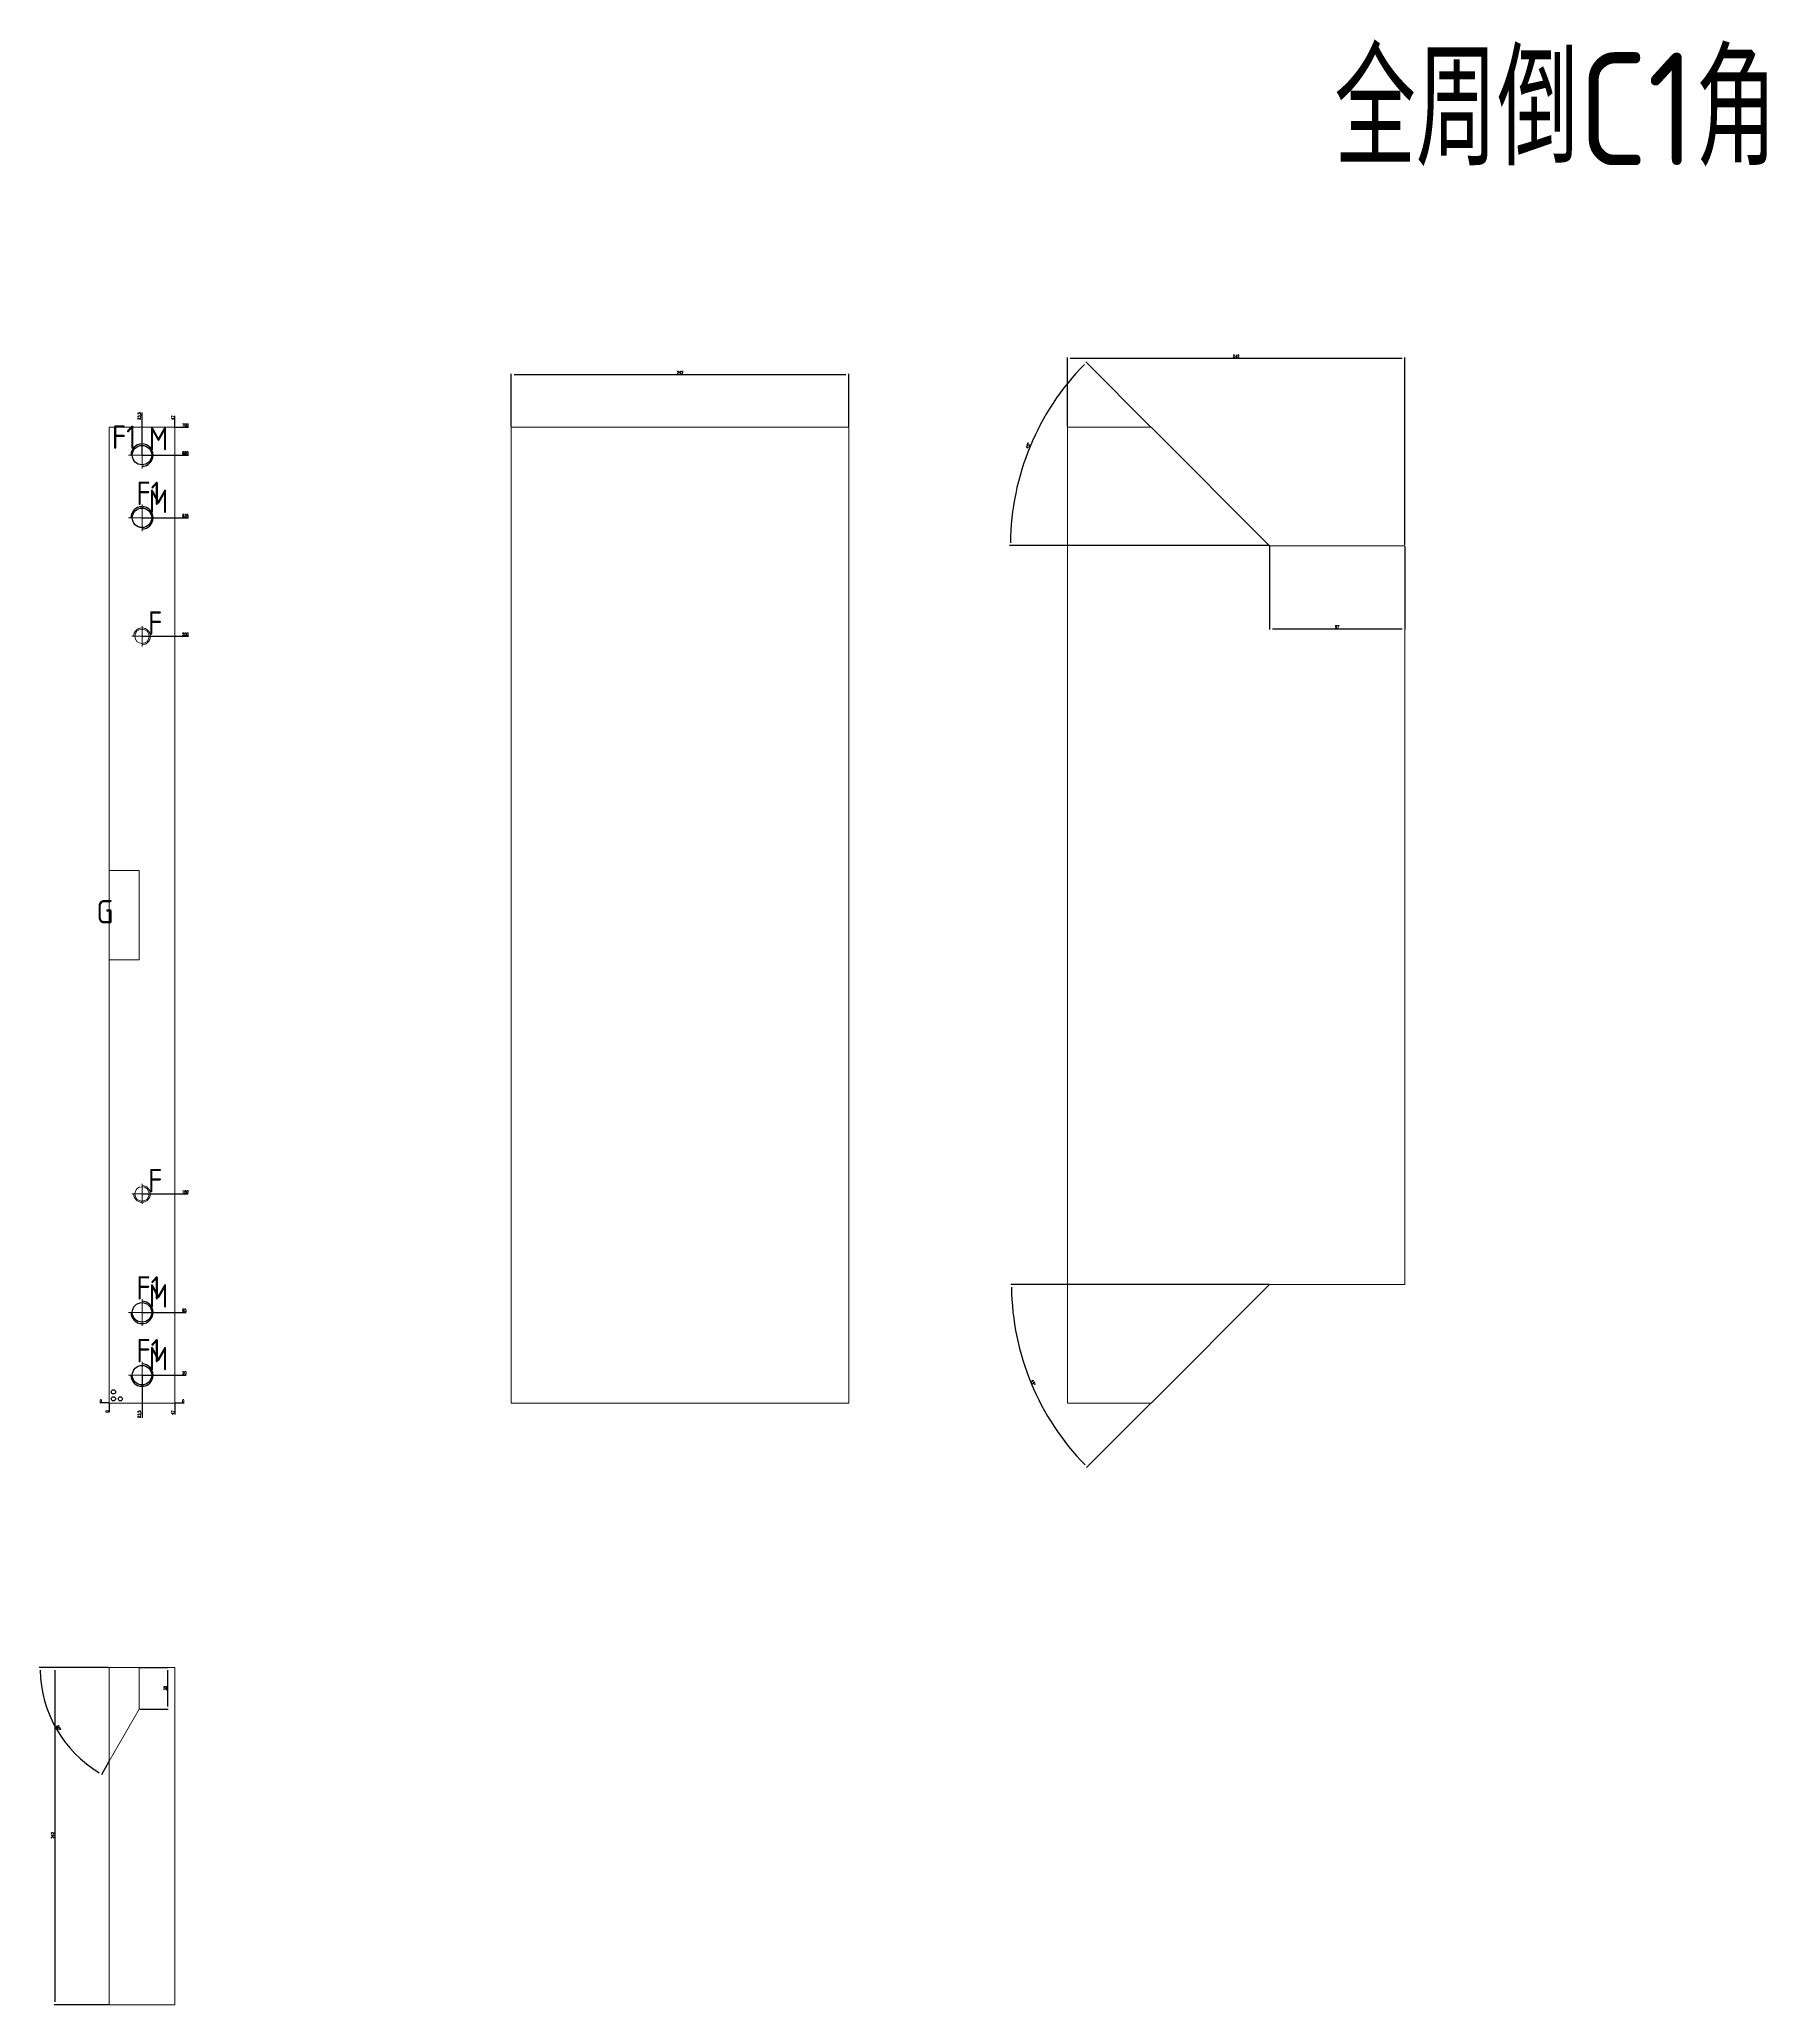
# Model space of a CAD drawing. Header units: millimetres. Extents: x 48729 to 52518, y -13032 to -10902.
# Drawn here: x 51279 to 52518, y -12337 to -10927 of the extents above; entities that cross this region are included whole.
import ezdxf
from ezdxf.enums import TextEntityAlignment as Align

# ---------------------------------------------------------------- set-up
doc = ezdxf.new("R2010")
doc.units = ezdxf.units.MM
for name, pattern in [('ACAD_ISO03W100', [0]), ('CENTER', [0]), ('DASHED', [0]), ('HIDDEN', [0])]:
    doc.linetypes.add(name, pattern=pattern)
for name, color, linetype in [('B2', 255, 'Continuous'), ('B2_O', 40, 'Continuous'), ('DIM', 4, 'Continuous'), ('TEXT', 4, 'Continuous')]:
    doc.layers.add(name, color=color, linetype=linetype)
doc.styles.add('gbenor', font='gbenor.shx', dxfattribs={"bigfont": 'gbcbig.shx'})
doc.styles.get("Standard").update_dxf_attribs({"font": 'txt.shx', "width": 0.85, "bigfont": 'ctxt.shx'})
doc.dimstyles.new('T-2-WX', dxfattribs={"dimtxt": 2, "dimasz": 2, "dimexe": 0.5, "dimexo": 0.5, "dimgap": 0.5, "dimtad": 1, "dimtxsty": 'Standard', "dimblk": 'OPEN30', "dimcen": 0, "dimazin": 3, "dimtfac": 1, "dimtmove": 0, "dimatfit": 3, "dimldrblk": 'OPEN30', "dimlwd": -1, "dimlwe": -1})

# ---------------------------------------------------------------- blocks, each defined once
blk = doc.blocks.new('*D7587')
at = {"layer": 'Defpoints', "color": 0}
for p in [(51329.6, -12094.6), (51290.5, -12336.6), (51329.6, -12336.6)]:
    blk.add_point(p, dxfattribs=at)
at = {"layer": 'DIM', "color": 0}
for p, q in [((51329.1, -12094.6), (51290, -12094.6)), ((51290.5, -12096.6), (51290.5, -12334.6)), ((51329.1, -12336.6), (51290, -12336.6))]:
    blk.add_line(p, q, dxfattribs=at)
at = {"layer": 'DIM', "color": 0, "insert": (51289, -12215.1), "char_height": 2, "attachment_point": 5, "rotation": 90}
blk.add_mtext('242', dxfattribs=at)
blk = doc.blocks.new('_Open30')
blk = doc.blocks.new('*D7594')
at = {"layer": 'Defpoints', "color": 0}
for p in [(51351.1, -12094.6), (51351.1, -12124.6), (51371.3, -12124.6)]:
    blk.add_point(p, dxfattribs=at)
at = {"layer": 'DIM', "color": 0}
for p, q in [((51351.6, -12094.6), (51371.8, -12094.6)), ((51371.3, -12096.6), (51371.3, -12122.6)), ((51351.6, -12124.6), (51371.8, -12124.6))]:
    blk.add_line(p, q, dxfattribs=at)
at = {"layer": 'DIM', "color": 0, "insert": (51369.8, -12109.6), "char_height": 2, "attachment_point": 5, "rotation": 90}
blk.add_mtext('30', dxfattribs=at)
blk = doc.blocks.new('*D7595')
at = {"layer": 'Defpoints', "color": 0}
for p in [(51329.6, -12094.6), (51376.6, -12094.6), (51285.3, -12124.8), (51351.1, -12124.6), (51329.6, -12161.8)]:
    blk.add_point(p, dxfattribs=at)
at = {"layer": 'DIM', "color": 0}
for p, q in [((51329.1, -12094.6), (51279.4, -12094.6)), ((51329.3, -12162.2), (51323.9, -12171.6))]:
    blk.add_line(p, q, dxfattribs=at)
blk.add_arc((51368.4, -12094.6), 88.5, 181.2955, 238.7045, dxfattribs=at)
at = {"layer": 'DIM', "color": 0, "insert": (51293.1, -12138), "char_height": 2, "attachment_point": 5, "rotation": 300}
blk.add_mtext('60%%d', dxfattribs=at)
blk = doc.blocks.new('*D7687')
at = {"layer": 'Defpoints', "color": 0}
for p in [(51329.6, -11904.9), (51376.6, -11904.9), (51381.6, -11904.9)]:
    blk.add_point(p, dxfattribs=at)
at = {"layer": 'DIM', "color": 0}
blk.add_line((51377.1, -11904.9), (51383.2, -11904.9), dxfattribs=at)
at = {"layer": 'DIM', "color": 0, "insert": (51382.6, -11903.4), "char_height": 2, "attachment_point": 5}
blk.add_mtext('0', dxfattribs=at)
blk = doc.blocks.new('*D7688')
at = {"layer": 'Defpoints', "color": 0}
for p in [(51353.1, -11884.9), (51381.6, -11884.9), (51329.6, -11904.9)]:
    blk.add_point(p, dxfattribs=at)
at = {"layer": 'DIM', "color": 0}
blk.add_line((51353.6, -11884.9), (51384.8, -11884.9), dxfattribs=at)
at = {"layer": 'DIM', "color": 0, "insert": (51383.4, -11883.4), "char_height": 2, "attachment_point": 5}
blk.add_mtext('20', dxfattribs=at)
blk = doc.blocks.new('*D7689')
at = {"layer": 'Defpoints', "color": 0}
for p in [(51353.1, -11839.9), (51381.6, -11839.9), (51329.6, -11904.9)]:
    blk.add_point(p, dxfattribs=at)
at = {"layer": 'DIM', "color": 0}
blk.add_line((51353.6, -11839.9), (51384.7, -11839.9), dxfattribs=at)
at = {"layer": 'DIM', "color": 0, "insert": (51383.4, -11838.4), "char_height": 2, "attachment_point": 5}
blk.add_mtext('65', dxfattribs=at)
blk = doc.blocks.new('*D7690')
at = {"layer": 'Defpoints', "color": 0}
for p in [(51353.1, -11754.9), (51381.6, -11754.9), (51329.6, -11904.9)]:
    blk.add_point(p, dxfattribs=at)
at = {"layer": 'DIM', "color": 0}
blk.add_line((51353.6, -11754.9), (51386.2, -11754.9), dxfattribs=at)
at = {"layer": 'DIM', "color": 0, "insert": (51384.1, -11753.4), "char_height": 2, "attachment_point": 5}
blk.add_mtext('150', dxfattribs=at)
blk = doc.blocks.new('*D7691')
at = {"layer": 'Defpoints', "color": 0}
for p in [(51353.1, -11354.9), (51381.6, -11354.9), (51329.6, -11904.9)]:
    blk.add_point(p, dxfattribs=at)
at = {"layer": 'DIM', "color": 0}
blk.add_line((51353.6, -11354.9), (51386.4, -11354.9), dxfattribs=at)
at = {"layer": 'DIM', "color": 0, "insert": (51384.2, -11353.4), "char_height": 2, "attachment_point": 5}
blk.add_mtext('550', dxfattribs=at)
blk = doc.blocks.new('*D7692')
at = {"layer": 'Defpoints', "color": 0}
for p in [(51353.1, -11269.9), (51381.6, -11269.9), (51329.6, -11904.9)]:
    blk.add_point(p, dxfattribs=at)
at = {"layer": 'DIM', "color": 0}
blk.add_line((51353.6, -11269.9), (51386.4, -11269.9), dxfattribs=at)
at = {"layer": 'DIM', "color": 0, "insert": (51384.2, -11268.4), "char_height": 2, "attachment_point": 5}
blk.add_mtext('635', dxfattribs=at)
blk = doc.blocks.new('*D7693')
at = {"layer": 'Defpoints', "color": 0}
for p in [(51353.1, -11224.9), (51381.6, -11224.9), (51329.6, -11904.9)]:
    blk.add_point(p, dxfattribs=at)
at = {"layer": 'DIM', "color": 0}
blk.add_line((51353.6, -11224.9), (51386.4, -11224.9), dxfattribs=at)
at = {"layer": 'DIM', "color": 0, "insert": (51384.2, -11223.4), "char_height": 2, "attachment_point": 5}
blk.add_mtext('680', dxfattribs=at)
blk = doc.blocks.new('*D7694')
at = {"layer": 'Defpoints', "color": 0}
for p in [(51376.6, -11204.9), (51381.6, -11204.9), (51329.6, -11904.9)]:
    blk.add_point(p, dxfattribs=at)
at = {"layer": 'DIM', "color": 0}
blk.add_line((51377.1, -11204.9), (51386.4, -11204.9), dxfattribs=at)
at = {"layer": 'DIM', "color": 0, "insert": (51384.2, -11203.4), "char_height": 2, "attachment_point": 5}
blk.add_mtext('700', dxfattribs=at)
blk = doc.blocks.new('*D7695')
at = {"layer": 'Defpoints', "color": 0}
for p in [(51324.6, -11904.9), (51329.6, -11904.9), (51329.6, -11904.9)]:
    blk.add_point(p, dxfattribs=at)
at = {"layer": 'DIM', "color": 0}
blk.add_line((51329.1, -11904.9), (51322.9, -11904.9), dxfattribs=at)
at = {"layer": 'DIM', "color": 0, "insert": (51323.5, -11903.4), "char_height": 2, "attachment_point": 5}
blk.add_mtext('0', dxfattribs=at)
blk = doc.blocks.new('*D7696')
at = {"layer": 'Defpoints', "color": 0}
for p in [(51329.6, -11904.9), (51376.6, -11904.9), (51376.6, -11909.9)]:
    blk.add_point(p, dxfattribs=at)
at = {"layer": 'DIM', "color": 0}
blk.add_line((51376.6, -11905.4), (51376.6, -11913.2), dxfattribs=at)
at = {"layer": 'DIM', "color": 0, "insert": (51375.1, -11911.8), "char_height": 2, "attachment_point": 5, "rotation": 90}
blk.add_mtext('47', dxfattribs=at)
blk = doc.blocks.new('*D7697')
at = {"layer": 'Defpoints', "color": 0}
for p in [(51353.1, -11884.9), (51329.6, -11904.9), (51353.1, -11909.9)]:
    blk.add_point(p, dxfattribs=at)
at = {"layer": 'DIM', "color": 0}
blk.add_line((51353.1, -11885.4), (51353.1, -11915.6), dxfattribs=at)
at = {"layer": 'DIM', "color": 0, "insert": (51351.4, -11913), "char_height": 2, "attachment_point": 5, "rotation": 90}
blk.add_mtext('23,5', dxfattribs=at)
blk = doc.blocks.new('*D7698')
at = {"layer": 'Defpoints', "color": 0}
for p in [(51329.6, -11904.9), (51329.6, -11904.9), (51329.6, -11909.9)]:
    blk.add_point(p, dxfattribs=at)
at = {"layer": 'DIM', "color": 0}
blk.add_line((51329.6, -11905.4), (51329.6, -11911.6), dxfattribs=at)
at = {"layer": 'DIM', "color": 0, "insert": (51328.1, -11911), "char_height": 2, "attachment_point": 5, "rotation": 90}
blk.add_mtext('0', dxfattribs=at)
blk = doc.blocks.new('*D7699')
at = {"layer": 'Defpoints', "color": 0}
for p in [(51376.6, -11199.9), (51376.6, -11204.9), (51329.6, -11904.9)]:
    blk.add_point(p, dxfattribs=at)
at = {"layer": 'DIM', "color": 0}
blk.add_line((51376.6, -11204.4), (51376.6, -11196.7), dxfattribs=at)
at = {"layer": 'DIM', "color": 0, "insert": (51375.1, -11198.1), "char_height": 2, "attachment_point": 5, "rotation": 90}
blk.add_mtext('47', dxfattribs=at)
blk = doc.blocks.new('*D7700')
at = {"layer": 'Defpoints', "color": 0}
for p in [(51353.1, -11199.9), (51353.1, -11224.9), (51329.6, -11904.9)]:
    blk.add_point(p, dxfattribs=at)
at = {"layer": 'DIM', "color": 0}
blk.add_line((51353.1, -11224.4), (51353.1, -11194.3), dxfattribs=at)
at = {"layer": 'DIM', "color": 0, "insert": (51351.4, -11196.9), "char_height": 2, "attachment_point": 5, "rotation": 90}
blk.add_mtext('23,5', dxfattribs=at)
blk = doc.blocks.new('*D7596')
at = {"layer": 'Defpoints', "color": 0}
for p in [(51859.9, -11167.2), (51617.9, -11204.9), (51859.9, -11204.9)]:
    blk.add_point(p, dxfattribs=at)
at = {"layer": 'DIM', "color": 0}
for p, q in [((51617.9, -11204.4), (51617.9, -11166.7)), ((51619.9, -11167.2), (51857.9, -11167.2)), ((51859.9, -11204.4), (51859.9, -11166.7))]:
    blk.add_line(p, q, dxfattribs=at)
at = {"layer": 'DIM', "color": 0, "insert": (51738.9, -11165.7), "char_height": 2, "attachment_point": 5}
blk.add_mtext('242', dxfattribs=at)
blk = doc.blocks.new('*D7597')
at = {"layer": 'Defpoints', "color": 0}
for p in [(52258.7, -11155.5), (52016.7, -11204.9), (52258.7, -11289.9)]:
    blk.add_point(p, dxfattribs=at)
at = {"layer": 'DIM', "color": 0}
for p, q in [((52016.7, -11204.4), (52016.7, -11155)), ((52018.7, -11155.5), (52256.7, -11155.5)), ((52258.7, -11289.4), (52258.7, -11155))]:
    blk.add_line(p, q, dxfattribs=at)
at = {"layer": 'DIM', "color": 0, "insert": (52137.7, -11154), "char_height": 2, "attachment_point": 5}
blk.add_mtext('242', dxfattribs=at)
blk = doc.blocks.new('*D7598')
at = {"layer": 'Defpoints', "color": 0}
for p in [(52161.7, -11289.9), (52258.7, -11289.9), (52258.7, -11349.6)]:
    blk.add_point(p, dxfattribs=at)
at = {"layer": 'DIM', "color": 0}
for p, q in [((52161.7, -11290.4), (52161.7, -11350.1)), ((52258.7, -11290.4), (52258.7, -11350.1)), ((52163.7, -11349.6), (52256.7, -11349.6))]:
    blk.add_line(p, q, dxfattribs=at)
at = {"layer": 'DIM', "color": 0, "insert": (52210.2, -11348.1), "char_height": 2, "attachment_point": 5}
blk.add_mtext('97', dxfattribs=at)
blk = doc.blocks.new('*D7599')
at = {"layer": 'Defpoints', "color": 0}
for p in [(52000.7, -11197), (52076.7, -11204.9), (52161.7, -11289.9), (52161.7, -11289.9), (52258.7, -11289.9)]:
    blk.add_point(p, dxfattribs=at)
at = {"layer": 'DIM', "color": 0}
for p, q in [((52076.3, -11204.6), (52029.8, -11158.1)), ((52161.2, -11289.9), (51975.2, -11289.9))]:
    blk.add_line(p, q, dxfattribs=at)
blk.add_arc((52161.7, -11289.9), 185.9, 135.6164, 179.3836, dxfattribs=at)
at = {"layer": 'DIM', "color": 0, "insert": (51988.5, -11218.2), "char_height": 2, "attachment_point": 5, "rotation": 67.5}
blk.add_mtext('45%%d', dxfattribs=at)
blk = doc.blocks.new('*D7600')
at = {"layer": 'Defpoints', "color": 0}
for p in [(52161.7, -11819.9), (52161.7, -11819.9), (52258.7, -11819.9), (51982.9, -11867.8), (52076.7, -11904.9)]:
    blk.add_point(p, dxfattribs=at)
at = {"layer": 'DIM', "color": 0}
for p, q in [((52161.2, -11819.9), (51976.1, -11819.9)), ((52076.3, -11905.3), (52030.5, -11951.2))]:
    blk.add_line(p, q, dxfattribs=at)
blk.add_arc((52161.7, -11819.9), 185.1, 180.6192, 224.3808, dxfattribs=at)
at = {"layer": 'DIM', "color": 0, "insert": (51992.1, -11890.2), "char_height": 2, "attachment_point": 5, "rotation": 292.5}
blk.add_mtext('45%%d', dxfattribs=at)

msp = doc.modelspace()

# ---------------------------------------------------------------- linework, layer by layer
at = {"layer": 'B2', "lineweight": 13, "ltscale": 0.5}
for points in [[(51376.562, -11904.948), (51329.562, -11904.948), (51329.562, -11204.948), (51376.562, -11204.948)], [(51376.562, -12336.558), (51329.562, -12336.558), (51329.562, -12094.558), (51376.562, -12094.558)]]:
    msp.add_lwpolyline(points, close=True, dxfattribs=at)
at = {"layer": 'B2', "linetype": 'Continuous', "lineweight": 13, "ltscale": 0.5, "elevation": 0}
for points in [[(51859.853, -11204.948), (51859.853, -11904.948), (51617.853, -11904.948), (51617.853, -11204.948)], [(52076.665, -11204.948), (52161.665, -11289.948), (52258.665, -11289.948), (52258.665, -11819.948), (52161.665, -11819.948), (52076.665, -11904.948), (52016.665, -11904.948), (52016.665, -11204.948)]]:
    msp.add_lwpolyline(points, close=True, dxfattribs=at)
at = {"layer": 'B2_O', "color": 4, "linetype": 'CENTER', "lineweight": 15}
for p, q in [((51353.062, -11234.548), (51353.062, -11215.348)), ((51343.462, -11224.948), (51362.662, -11224.948)), ((51353.062, -11279.548), (51353.062, -11260.348)), ((51343.462, -11269.948), (51362.662, -11269.948)), ((51353.062, -11362.148), (51353.062, -11347.748)), ((51345.862, -11354.948), (51360.262, -11354.948)), ((51345.862, -11754.948), (51360.262, -11754.948)), ((51353.062, -11747.748), (51353.062, -11762.148)), ((51343.462, -11839.948), (51362.662, -11839.948)), ((51353.062, -11830.348), (51353.062, -11849.548)), ((51343.462, -11884.948), (51362.662, -11884.948)), ((51353.062, -11875.348), (51353.062, -11894.548))]:
    msp.add_line(p, q, dxfattribs=at)
at = {"layer": 'B2_O', "color": 94, "linetype": 'Continuous', "lineweight": 15}
msp.add_lwpolyline([(51329.562, -11586.948), (51329.562, -11522.948), (51351.062, -11522.948), (51351.062, -11586.948)], close=True, dxfattribs=at)
at = {"layer": 'B2_O', "linetype": 'HIDDEN', "lineweight": 15, "ltscale": 30}
msp.add_lwpolyline([(51351.062, -12094.558), (51351.062, -12124.558), (51329.562, -12161.797)], dxfattribs=at)
at = {"layer": 'B2_O', "linetype": 'Continuous', "lineweight": 15}
for centre in [(51353.062, -11224.948), (51353.062, -11269.948), (51353.062, -11839.948), (51353.062, -11884.948)]:
    msp.add_circle(centre, 7, dxfattribs=at)
at = {"layer": 'B2_O', "color": 4, "linetype": 'ACAD_ISO03W100', "ltscale": 2}
for centre in [(51353.062, -11224.948), (51353.062, -11269.948), (51353.062, -11839.948), (51353.062, -11884.948)]:
    msp.add_circle(centre, 7, dxfattribs=at)
at = {"layer": 'B2_O', "color": 4, "linetype": 'DASHED', "lineweight": 15}
for centre in [(51353.062, -11354.948), (51353.062, -11754.948)]:
    msp.add_circle(centre, 5.15, dxfattribs=at)
at = {"layer": 'B2_O', "linetype": 'Continuous', "lineweight": 15}
for centre, start, end in [((51353.062, -11224.948), 270, 180), ((51353.062, -11269.948), 270, 180), ((51353.062, -11839.948), 180, 90), ((51353.062, -11884.948), 180, 90)]:
    msp.add_arc(centre, 8, start, end, dxfattribs=at)
at = {"layer": 'B2_O', "color": 4, "linetype": 'ACAD_ISO03W100', "ltscale": 2}
for centre, start, end in [((51353.062, -11224.948), 270, 180), ((51353.062, -11269.948), 270, 180), ((51353.062, -11839.948), 180, 90), ((51353.062, -11884.948), 180, 90)]:
    msp.add_arc(centre, 8, start, end, dxfattribs=at)
at = {"layer": 'B2_O', "color": 4, "linetype": 'DASHED', "lineweight": 15}
for centre, start, end in [((51353.062, -11354.948), 270, 180), ((51353.062, -11754.948), 180, 90)]:
    msp.add_arc(centre, 6, start, end, dxfattribs=at)
at = {"layer": 'TEXT', "color": 4}
for centre in [(51332.562, -11896.948), (51332.562, -11901.948), (51337.562, -11901.948)]:
    msp.add_circle(centre, 1.5, dxfattribs=at)

# ---------------------------------------------------------------- texts
at = {"layer": 'TEXT', "color": 4, "lineweight": 18, "style": 'gbenor'}
msp.add_text('全周倒C1角', height=80.9558, dxfattribs=at).set_placement((52208.252, -11017.117))
at = {"layer": 'TEXT', "color": 4, "style": 'gbenor'}
for s, p in [('F1', (51340.22, -11212.107)), ('M', (51364.913, -11213.097)), ('F1', (51357.762, -11252.407)), ('M', (51364.913, -11258.097)), ('F', (51362.556, -11345.454)), ('G', (51326.524, -11552.517)), ('F', (51362.556, -11745.454)), ('F1', (51357.762, -11822.407)), ('M', (51364.913, -11828.097)), ('F1', (51357.762, -11867.407)), ('M', (51364.913, -11873.097))]:
    msp.add_text(s, height=16.8, dxfattribs=at).set_placement(p, align=Align.MIDDLE_CENTER)

# ---------------------------------------------------------------- dimensions: what is measured, and where the dimension line sits
at = {"layer": 'DIM', "color": 94}
for base, p1, p2, picture, middle in [((51859.853, -11167.204), (51617.853, -11204.948, 0), (51859.853, -11204.948, 0), '*D7596', (51738.853, -11165.704)), ((52258.665, -11155.536), (52016.665, -11204.948, 0), (52258.665, -11289.948, 0), '*D7597', (52137.665, -11154.036)), ((52258.665, -11349.552), (52161.665, -11289.948, 0), (52258.665, -11289.948), '*D7598', (52210.165, -11348.052))]:
    dim = msp.add_linear_dim(base=base, p1=p1, p2=p2, dimstyle='T-2-WX', dxfattribs=at)
    dim.commit()
    dim.dimension.update_dxf_attribs({"geometry": picture, "text_midpoint": middle})
for base, line1, line2, picture, middle in [((52000.653, -11196.988), ((52076.665, -11204.948, 0), (52161.665, -11289.948, 0)), ((52161.665, -11289.948, 0), (52258.665, -11289.948, 0)), '*D7599', (51988.467, -11218.207)), ((51982.907, -11867.846), ((52161.665, -11819.948, 0), (52076.665, -11904.948, 0)), ((52258.665, -11819.948, 0), (52161.665, -11819.948, 0)), '*D7600', (51992.118, -11890.176)), ((51285.261, -12124.812), ((51329.562, -12094.558), (51376.562, -12094.558)), ((51351.062, -12124.558), (51329.562, -12161.797)), '*D7595', (51293.118, -12138.012))]:
    dim = msp.add_angular_dim_2l(base=base, line1=line1, line2=line2, dimstyle='T-2-WX', dxfattribs=at)
    dim.commit()
    dim.dimension.update_dxf_attribs({"geometry": picture, "text_midpoint": middle})
for feature_location, offset, dtype, origin, picture, middle in [((51353.062, -11224.948), (0, 25), 1, (51329.562, -11904.948), '*D7700', (51351.371, -11196.857)), ((51376.562, -11204.948), (0, 5), 1, (51329.562, -11904.948), '*D7699', (51375.062, -11198.072)), ((51376.562, -11204.948), (5, 0), 0, (51329.562, -11904.948), '*D7694', (51384.247, -11203.448)), ((51353.062, -11224.948), (28.5, 0), 0, (51329.562, -11904.948), '*D7693', (51384.207, -11223.448)), ((51353.062, -11269.948), (28.5, 0), 0, (51329.562, -11904.948), '*D7692', (51384.207, -11268.448)), ((51353.062, -11354.948), (28.5, 0), 0, (51329.562, -11904.948), '*D7691', (51384.247, -11353.448)), ((51353.062, -11754.948), (28.5, 0), 0, (51329.562, -11904.948), '*D7690', (51384.126, -11753.448)), ((51353.062, -11839.948), (28.5, 0), 0, (51329.562, -11904.948), '*D7689', (51383.397, -11838.448)), ((51353.062, -11884.948), (28.5, 0), 0, (51329.562, -11904.948), '*D7688', (51383.438, -11883.448)), ((51353.062, -11884.948), (0, -25), 1, (51329.562, -11904.948), '*D7697', (51351.371, -11913.038)), ((51329.561525038, -11904.947960752), (-5, 0), 0, (51329.561525038, -11904.947960752), '*D7695', (51323.494858372, -11903.447960752)), ((51329.561525038, -11904.947960752), (0, -5), 1, (51329.561525038, -11904.947960752), '*D7698', (51328.061525038, -11911.014627419)), ((51376.561525038, -11904.947960752), (5, 0), 0, (51329.561525038, -11904.947960752), '*D7687', (51382.628191705, -11903.447960752)), ((51376.562, -11904.948), (0, -5), 1, (51329.562, -11904.948), '*D7696', (51375.062, -11911.824))]:
    dim = msp.add_ordinate_dim(feature_location=feature_location, offset=offset, dtype=dtype, origin=origin, dimstyle='T-2-WX', dxfattribs=at)
    dim.commit()
    dim.dimension.update_dxf_attribs({"geometry": picture, "text_midpoint": middle})
dim = msp.add_linear_dim(base=(51290.465, -12336.558), p1=(51329.562, -12094.558), p2=(51329.562, -12336.558), angle=90, dimstyle='T-2-WX', dxfattribs=at)
dim.commit()
dim.dimension.update_dxf_attribs({"geometry": '*D7587', "text_midpoint": (51290.465, -12215.075), "dimtype": 160})
dim = msp.add_linear_dim(base=(51371.282, -12124.558), p1=(51351.062, -12094.558), p2=(51351.062, -12124.558), angle=90, dimstyle='T-2-WX', dxfattribs=at)
dim.commit()
dim.dimension.update_dxf_attribs({"geometry": '*D7594', "text_midpoint": (51369.782, -12109.558)})

doc.saveas('drawing.dxf')
